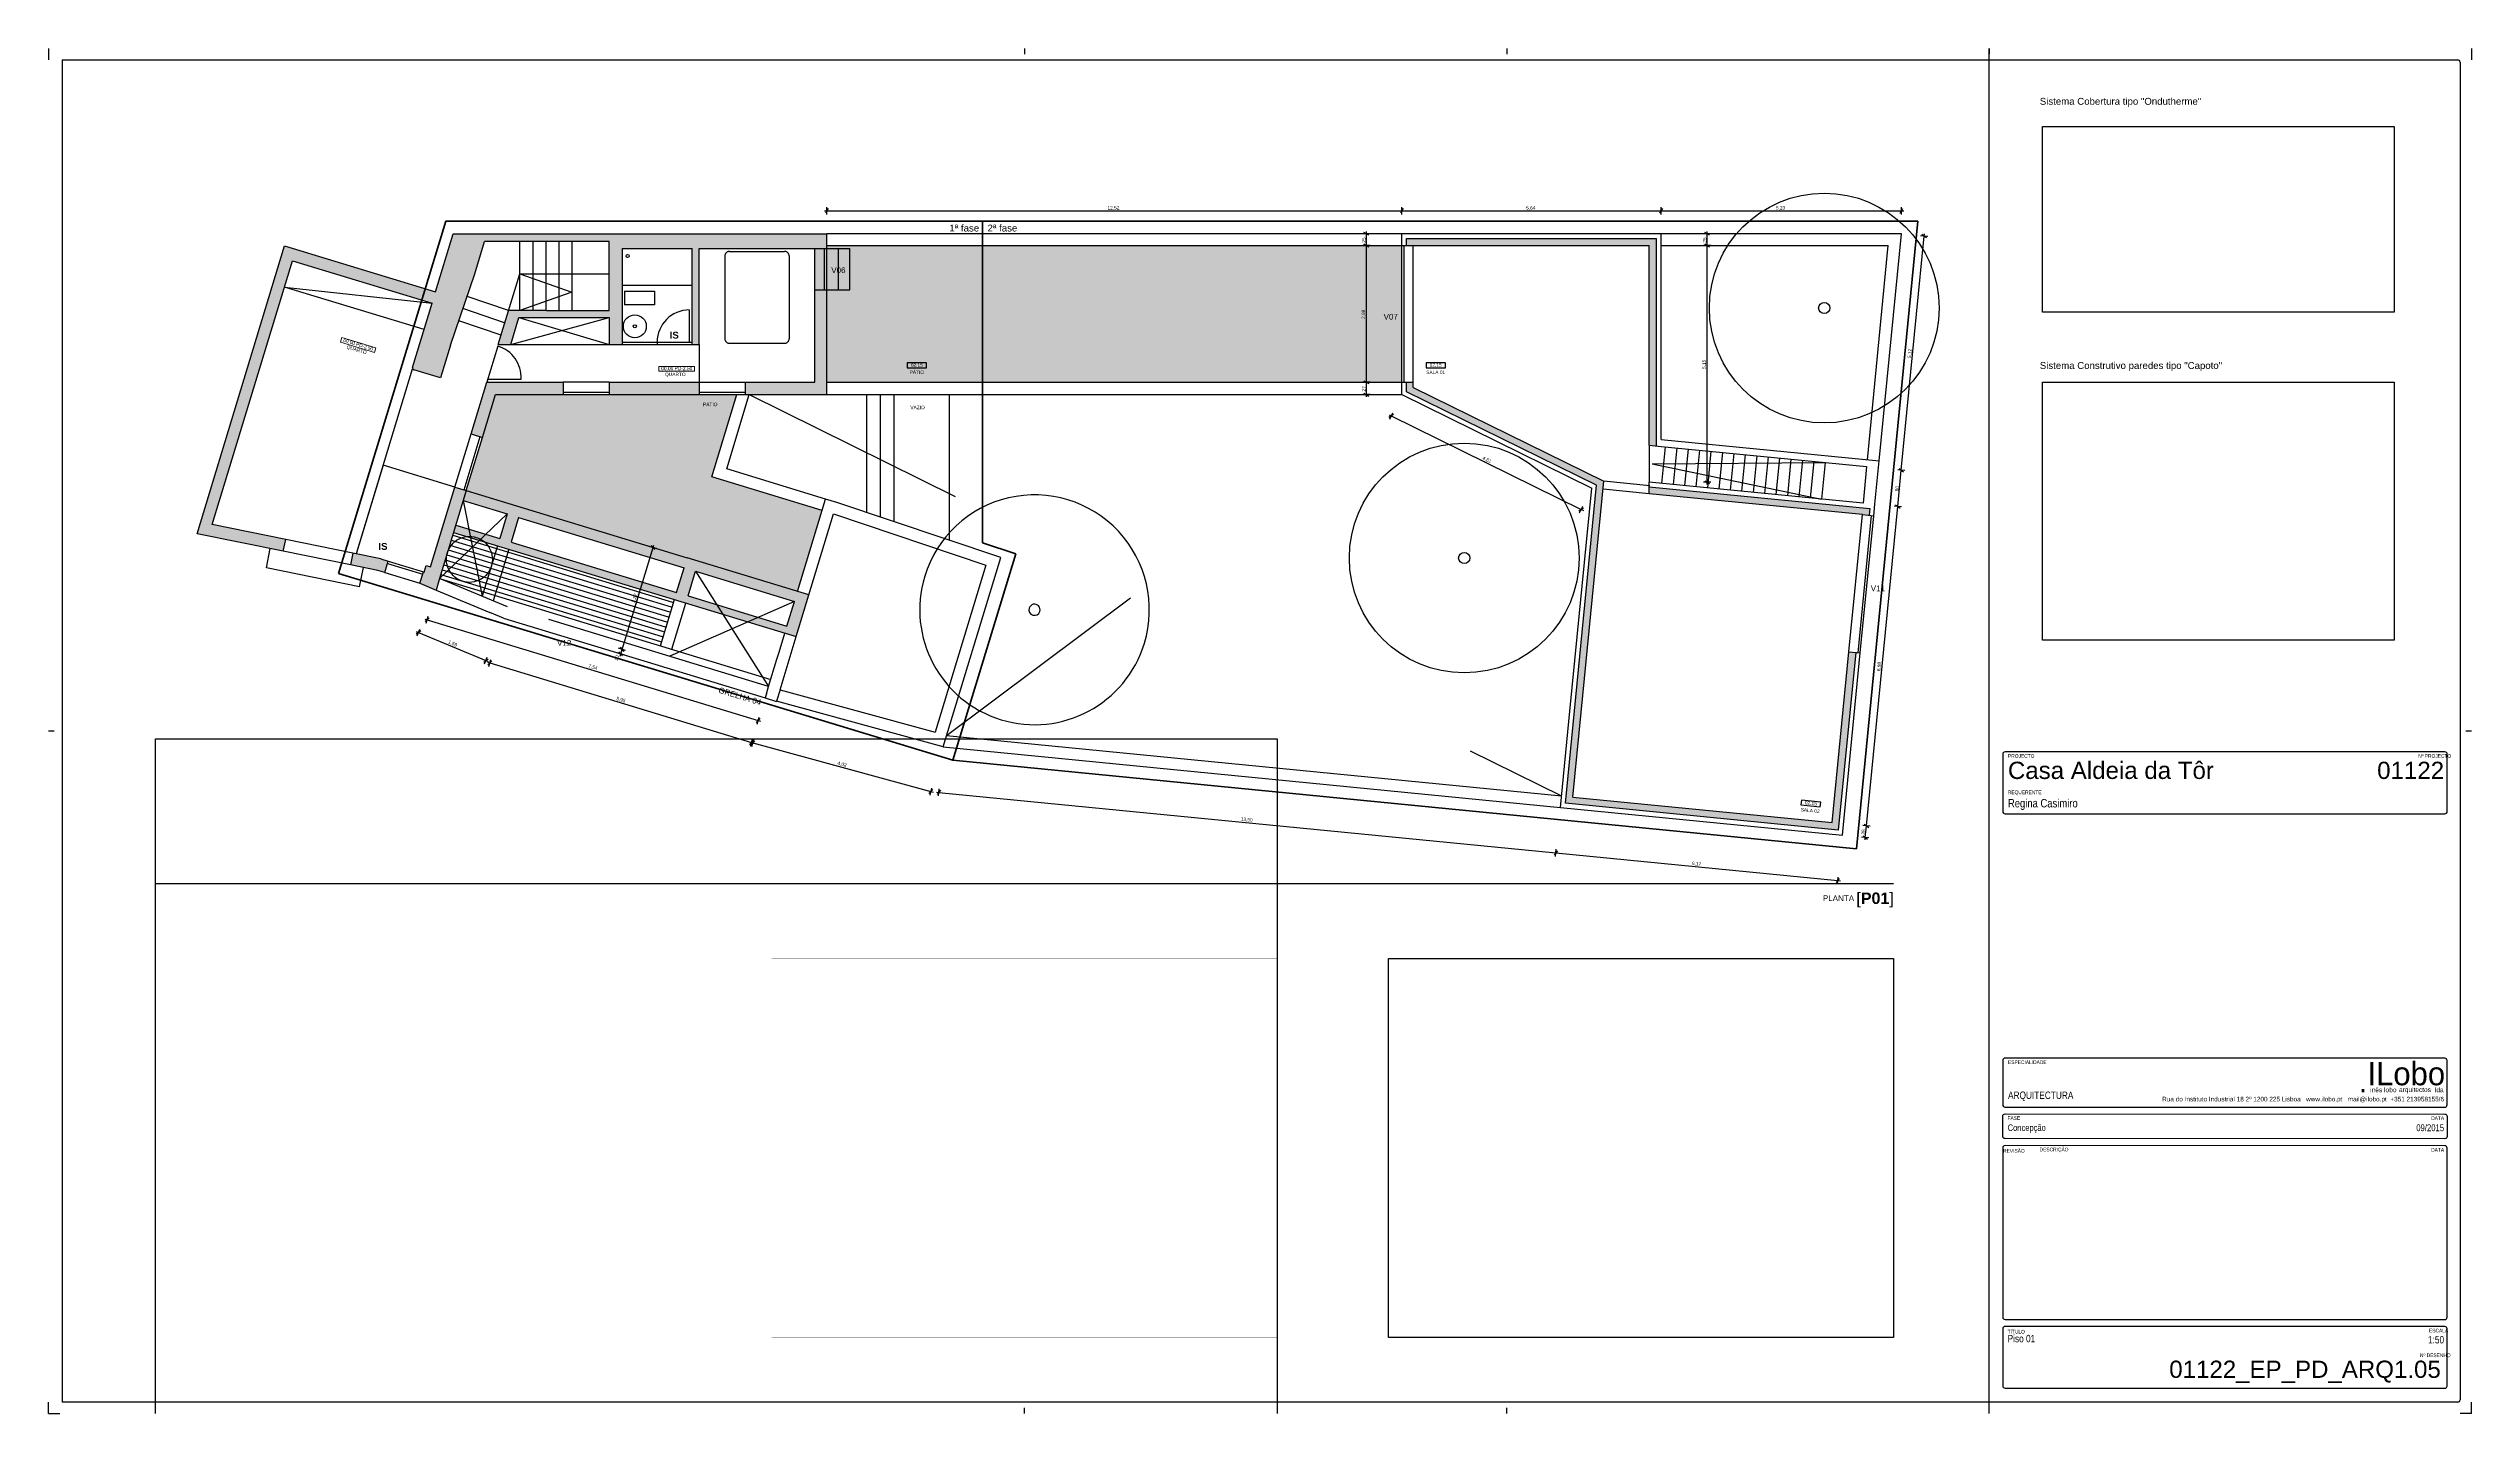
# Model space of a CAD drawing. Header units: metres. Extents: x 0 to 1.05, y 0 to 0.59.
import ezdxf
from ezdxf.xclip import XClip

# ---------------------------------------------------------------- set-up
doc = ezdxf.new("R2010")
doc.units = ezdxf.units.M
doc.header["$MEASUREMENT"] = 0
doc.header["$XCLIPFRAME"] = 0
for name, pattern in [('J-Tracejado Largo', [0.0036, 0.0024, -0.0012]), ('Ponteado', [0.00025, 0, -0.00025]), ('Wipeout_Contour', [1, 0, -1])]:
    doc.linetypes.add(name, pattern=pattern)
for name, color, linetype in [('A-Folha rótulo', 7, 'Continuous'), ('A-Percursos', 7, 'Continuous'), ('A-Processo Vinha', 7, 'Continuous')]:
    doc.layers.add(name, color=color, linetype=linetype)
doc.styles.add('GENERATED_STYLE_2', font='')
doc.styles.add('GENERATED_STYLE_3', font='')
doc.styles.add('GENERATED_STYLE_4', font='')
doc.styles.add('GENERATED_STYLE_6', font='')
doc.styles.get('GENERATED_STYLE_2').set_extended_font_data('Swis721 BT')
doc.styles.get('GENERATED_STYLE_3').set_extended_font_data('Swis721 BT', bold=True)
doc.styles.get('GENERATED_STYLE_4').set_extended_font_data('Arial')
doc.styles.get('GENERATED_STYLE_6').set_extended_font_data('Swis721 BT')
picture_1 = doc.add_image_def('image1.jpg', size_in_pixel=(3264, 2448))
picture_2 = doc.add_image_def('image2.png', size_in_pixel=(434, 318))
picture_3 = doc.add_image_def('image3.png', size_in_pixel=(415, 219))
picture_4 = doc.add_image_def('image4.jpg', size_in_pixel=(3264, 2448))

# ---------------------------------------------------------------- blocks, each defined once
blk = doc.blocks.new('Desenho_1_2', base_point=(-1.335628882777242, -1.184958488912059))
at = {"color": 254, "linetype": 'Wipeout_Contour', "lineweight": 0, "ltscale": 3.864155545903943}
blk.add_wipeout([(0, 0), (1.054999999999999, 0), (1.054999999999999, 0.5939999999999417), (0, 0.5939999999999417)], dxfattribs=at)
at = {"layer": 'A-Percursos', "linetype": 'Continuous', "lineweight": 0, "ltscale": 1000, "true_color": 0xe5e5e5}
for points in [[(0.1012986452525908, 0.5031398954196233), (0.1062734901208187, 0.5016263201761944), (0.1670240099234841, 0.4831432347264322), (0.158524701557337, 0.4552075633467814, 0.4142135623730951), (0.1590572046604248, 0.45420934471081), (0.1707188347046227, 0.4506613437177227), (0.1750651154540093, 0.4649467732501023), (0.1799401325400853, 0.4792135597413008), (0.1908452737738513, 0.513341338871673), (0.1762116544943897, 0.513341337567945), (0.1685375861944896, 0.4881180792820239), (0.1028122204960202, 0.5081147402878508)], [(0.1898108386273292, 0.5099413398279975), (0.2441227462163724, 0.5099413396124024), (0.2441227467757383, 0.4959413395238861), (0.2441227467729297, 0.4954953549464576), (0.2497560814988393, 0.4955005994489041), (0.2497560815973661, 0.506941338813073), (0.2802875758444381, 0.506941338664596), (0.2832875760737339, 0.5069413380864072), (0.3389321184844201, 0.5069413389576578), (0.3389321184844201, 0.5133413387545374), (0.2497560796358531, 0.5133413404715603), (0.1908452736050859, 0.5133413383169716)], [(0.2802875765341035, 0.5069385451572288), (0.2802875765341035, 0.4662151254817448), (0.2802875765341035, 0.4652151254817445), (0.2832875765341036, 0.4652151254817445), (0.2832875765341036, 0.5069413380868357)], [(0.1012986452525908, 0.5031398954196233), (0.06470623886229054, 0.3828673513639598), (0.1022515591559179, 0.3752215905805716), (0.10328919580521, 0.380317014518925), (0.07134482571232503, 0.3868221901818676), (0.1062734905101574, 0.5016263200577398)], [(0.2441227467729297, 0.4954953549464576), (0.2441227466749858, 0.4799413383797517), (0.2441227479871007, 0.4652151249904963), (0.2497560812380213, 0.4652151252444396), (0.2497560814988393, 0.4955005994489041)], [(0.3032875765341032, 0.4433814590618945), (0.3389321184844201, 0.4433814595930399), (0.3389321184844201, 0.4488151240411506), (0.3389321184844201, 0.4889413387033514), (0.3337321178940034, 0.4889413387033514), (0.3337321178940034, 0.4488151240411506), (0.3032875765341032, 0.4488151245211358)], [(0.2048569349494269, 0.4769413389196235), (0.2441227471784024, 0.4769413389196184), (0.2441227471784029, 0.479941338919619), (0.2168560805117394, 0.4799413389196225), (0.2057696721001439, 0.4799413389196221), (0.2003343275906264, 0.4799413389196221), (0.1958539402259143, 0.4652151254817554), (0.201289284735432, 0.4652151254817547)], [(0.1840154402746428, 0.4263041384705986), (0.1889902851588066, 0.4247905632223206), (0.1946464852105489, 0.4433814578099784), (0.2241227479855334, 0.4433814588941805), (0.2241227476784273, 0.4488151249879915), (0.1908643118628224, 0.4488151261611828)], [(0.2441227475689804, 0.4488151254539214), (0.2441227475689804, 0.4433814581802691), (0.2832875765341036, 0.4433814587638709), (0.2832875765341036, 0.4488151248364534)], [(0.1632333842414151, 0.3662427036252225), (0.1617198086559135, 0.3612678576326656), (0.1687709537463762, 0.3583333214888194), (0.1737206603713342, 0.3746021014581711), (0.1819368839442999, 0.4016073249220375), (0.1769620379517423, 0.4031209005075391), (0.1664026832214083, 0.3684142336800702), (0.1644892814866044, 0.3689963779626044), (0.1636160648578429, 0.3661262746867318)], [(0.1314522394181681, 0.3692751428824901), (0.1433949283178739, 0.3668431242446362), (0.1464125913366892, 0.3659250131960963), (0.1479261668185607, 0.3708998588480417), (0.1475434863837959, 0.3710162877312624), (0.1446733831230611, 0.3718895043554189), (0.1324898749384196, 0.3743705636234225)]]:
    blk.add_hatch(color=254, dxfattribs=at).paths.add_polyline_path(points)
at = {"layer": 'A-Percursos', "linetype": 'Continuous', "lineweight": 0, "ltscale": 1000, "true_color": 0x595505}
blk.add_hatch(color=58, dxfattribs=at).paths.add_polyline_path([(0.3337321184844553, 0.5069413389196242), (0.3337321184844546, 0.4889413389196247), (0.3489321184844574, 0.4889413389196247), (0.348932118484458, 0.5069413389196242)])
at = {"layer": 'A-Percursos', "linetype": 'Continuous', "lineweight": 0, "ltscale": 1000, "true_color": 0x2c2a02}
for points in [[(0.3389321184844201, 0.4488151254817461), (0.3681321193480638, 0.4488151254817461), (0.5892515705188106, 0.4488151254817461), (0.5892515705188106, 0.5083413387019118), (0.3681321193480638, 0.5083413387019118), (0.3389321184844201, 0.5083413387019118), (0.3389321184844201, 0.50694133751083), (0.3489321174005795, 0.50694133751083), (0.3489321174005795, 0.4889413387157324), (0.3389321184844201, 0.4889413387157324)], [(0.2441227471784007, 0.443381458571267), (0.2241227471784006, 0.4433814585712672), (0.1946464850935687, 0.4433814585712677), (0.1889902848397416, 0.4247905633193951), (0.1819368837776072, 0.4016073246731187), (0.32611173757532, 0.3577427429196438), (0.3368297613001845, 0.3929709256985745), (0.2888033667371761, 0.4075827505427978), (0.2996949703255993, 0.443381458571267)]]:
    blk.add_hatch(color=38, dxfattribs=at).paths.add_polyline_path(points)
at = {"layer": 'A-Percursos', "linetype": 'Continuous', "lineweight": 0, "ltscale": 1000}
for color, points in [(9, [(0.600500576429364, 0.511341339419473), (0.591251570177066, 0.5113413381772725), (0.5912515701259349, 0.5083413400354246), (0.5942515705188118, 0.5083413400354246), (0.6005005763816149, 0.5083413419777971), (0.6057005756071061, 0.5083413372286956), (0.6969005756360431, 0.5083413382494788), (0.6969151617087532, 0.5083413392666254), (0.696915163014332, 0.4928459907172604), (0.700168340381544, 0.49284599071726), (0.70016833998708, 0.5083413406305339), (0.7001683412319522, 0.5113413375522793)]), (9, [(0.696915162342993, 0.4488151241823986), (0.6969151625176879, 0.4213709840882731), (0.7001683421184395, 0.4210516811656579), (0.7001683402907801, 0.49284599071726), (0.696915163014332, 0.4928459907172604), (0.6969151637275188, 0.4843814597004992)]), (9, [(0.5912515705077896, 0.4488151266244409), (0.5912515705077894, 0.4446266396225582), (0.6740502419386631, 0.4039062678773433), (0.6604689073765175, 0.2655344246198916), (0.7792978983051944, 0.2538712355477946), (0.7868830175563497, 0.3311513192535123), (0.7838973658359709, 0.331444364428406), (0.7803222164692323, 0.2950193951811508), (0.776610312883872, 0.2572011272949419), (0.6637526254336048, 0.268278219003244), (0.6673668482756474, 0.3051012765208554), (0.6674645260740237, 0.3060964957242758), (0.673090988720078, 0.3634210358490051), (0.6769005730487554, 0.4022345288285161), (0.6772388790196953, 0.4056812728839663), (0.6005812910226511, 0.4433814574765937), (0.5942515676648938, 0.446494416045321), (0.5942515676648938, 0.4482552462482892), (0.5942515676648938, 0.4488151266244409)]), (9, [(0.6969151626200256, 0.4032844897466816), (0.6969151626200261, 0.4002700734739617), (0.7927439170252559, 0.3908643827014213), (0.7930369619516395, 0.3938500358511154)]), (252, [(0.3090128095535307, 0.3464615307401175), (0.2909788327365037, 0.3519482909454763), (0.2936260812051259, 0.3477820024894054), (0.3044937617341612, 0.3444755572357463)]), (252, [(0.32611173757532, 0.3577427429196438), (0.3205856959251747, 0.3395796551814001), (0.3255605415771197, 0.3380660796995283), (0.3310865832272649, 0.356229167437772)]), (252, [(0.3215215956005484, 0.3426557861616208), (0.3090128095535307, 0.3464615307401175), (0.3044937617341612, 0.3444755572357463), (0.3205856959251752, 0.3395796551814001)])]:
    blk.add_hatch(color=color, dxfattribs=at).paths.add_polyline_path(points)
h = blk.add_hatch(color=252, dxfattribs=at)
h.paths.add_polyline_path([(0.1806139717163786, 0.3972591547968662), (0.1997479934546289, 0.3914377106358213), (0.1964807635410859, 0.3806989237540503), (0.1773467418028352, 0.3865203679150957), (0.176401737944756, 0.3834470068434688), (0.2936260812051257, 0.3477820024894058), (0.2909788327365033, 0.3519482909454763), (0.2784700466894854, 0.3557540355239726), (0.2817372766030284, 0.3664928224057433), (0.3247888255140912, 0.3533945730433916), (0.3261117375753202, 0.3577427429196438), (0.2780853430123118, 0.3723545677638671), (0.181936883777607, 0.4016073246731187)])
h.paths.add_polyline_path([(0.2734952010375407, 0.3572676110058446), (0.2014353774902138, 0.3791915036811064), (0.2047026074037568, 0.389930290562877), (0.2767624309510834, 0.3680063978876145)], flags=0)
at = {"layer": 'A-Folha rótulo', "linetype": 'Continuous', "ltscale": 1000}
for p, q in [((0, 0.594000003799799), (0, 0.5890000067055283)), ((0, 0.594000003799799), (0, 0.5890000067055283)), ((0, 0.594000003799799), (0, 0.5890000067055283)), ((0, 0.594000003799799), (0, 0.5890000067055283)), ((0.004999997094270791, 0.594000003799799), (0, 0.594000003799799)), ((0, 0.594000003799799), (0.004999997094270791, 0.594000003799799)), ((0.425000004544858, 0.594000003799799), (0.425000004544858, 0.5914999973922936)), ((0.6349999925494116, 0.594000003799799), (0.6349999925494116, 0.5914999973922936)), ((0.8449999962747051, 0.594000003799799), (0.8449999962747051, 0.5914999973922936)), ((0.8449999962747051, 0.002500006407505421), (0.8449999962747051, 0.594000003799799)), ((1.050000002905728, 0.594000003799799), (1.054999999999999, 0.594000003799799)), ((1.054999999999999, 0.594000003799799), (1.050000002905728, 0.594000003799799)), ((1.054999999999999, 0.594000003799799), (1.050000002905728, 0.594000003799799)), ((1.054999999999999, 0.594000003799799), (1.052499993592493, 0.594000003799799)), ((1.054999999999999, 0.594000003799799), (1.054999999999999, 0.5890000067055283)), ((0.005999993368976938, 0.5890000067055283), (0.005999993368976938, 0.004999997094270791)), ((0.005999993368976938, 0.5890000067055283), (1.049000006631022, 0.5890000067055283)), ((1.050000002905728, 0.5879999947100821), (1.050000002905728, 0.005999993368976938)), ((0.3378947953174543, 0.5233413454718302), (0.3389321126290438, 0.5233413454718302)), ((0.3395444983370284, 0.524401992361657), (0.3383197426417992, 0.5222806828612635)), ((0.3389321126290438, 0.5217503436956101), (0.3389321126290438, 0.5249323315273103)), ((0.3389321126290438, 0.5233413454718302), (0.5892515699878399, 0.5233413454718302)), ((0.5898639399750846, 0.524401992361657), (0.5886392000005954, 0.5222806828612635)), ((0.5892515699878399, 0.5217503436956101), (0.5892515699878399, 0.5249323315273103)), ((0.5892515699878399, 0.5233413454718302), (0.7021005757814169, 0.5233413454718302)), ((0.7027129457686615, 0.524401992361657), (0.7014882057941723, 0.5222806828612635)), ((0.7021005757814169, 0.5217503436956101), (0.7021005757814169, 0.5249323315273103)), ((0.7021005757814169, 0.5233413454718302), (0.8067747653064865, 0.5233413454718302)), ((0.8061623953192419, 0.5222806828612635), (0.8073871352937311, 0.524401992361657)), ((0.8067747653064865, 0.5217503436956101), (0.8067747653064865, 0.5249323315273103)), ((0.8067747653064865, 0.5233413454718302), (0.8078120983388161, 0.5233413454718302)), ((0.5754166741917596, 0.5133413355625486), (0.5722347020807994, 0.5133413355625486)), ((0.5754166741917596, 0.5083413384682778), (0.5722347020807994, 0.5083413384682778)), ((0.5748863507468462, 0.512728965575304), (0.5727650255257127, 0.5139537055497932)), ((0.5727650255257127, 0.5089537084555225), (0.5748863507468462, 0.5077289684810332)), ((0.5738256881362795, 0.5133413355625486), (0.5738256881362795, 0.5143786685948781)), ((0.5738256881362795, 0.5083413384682778), (0.5738256881362795, 0.5133413355625486)), ((0.5738256881362795, 0.4488151178384946), (0.5738256881362795, 0.5083413384682778)), ((0.7237974293982301, 0.5133413355625486), (0.72061544156653, 0.5133413355625486)), ((0.7237974293982301, 0.5083413384682778), (0.72061544156653, 0.5083413384682778)), ((0.7232670902325767, 0.512728965575304), (0.7211457807321834, 0.5139537055497932)), ((0.7211457807321834, 0.5089537084555225), (0.7232670902325767, 0.5077289684810332)), ((0.72220642762201, 0.5133413355625486), (0.72220642762201, 0.5143786685948781)), ((0.72220642762201, 0.5083413384682778), (0.72220642762201, 0.5133413355625486)), ((0.72220642762201, 0.4052941040519272), (0.72220642762201, 0.5083413384682778)), ((0.8067302284499193, 0.4105142072276656), (0.81672693700379, 0.5123645273794192)), ((0.8183103299418248, 0.5122091121432654), (0.8151435597864951, 0.5125199268948328)), ((0.8177227201201622, 0.5116514660521416), (0.8157311696081577, 0.5130775729859566)), ((0.81672693700379, 0.5123645273794192), (0.816828272894165, 0.5133968926578922)), ((0.3822860463903389, 0.4571853429058479), (0.3738809055593301, 0.4571853429058479)), ((0.3738809055593301, 0.4571853429058479), (0.3738809055593301, 0.4550676806171466)), ((0.3738809055593301, 0.4550676806171466), (0.3822860463903389, 0.4550676806171466)), ((0.3822860463903389, 0.4550676806171466), (0.3822860463903389, 0.4571853429058479)), ((0.6081978600421994, 0.4571853429058479), (0.5997927192111907, 0.4571853429058479)), ((0.5997927192111907, 0.4571853429058479), (0.5997927192111907, 0.4550676806171466)), ((0.5997927192111907, 0.4550676806171466), (0.6081978600421994, 0.4550676806171466)), ((0.6081978600421994, 0.4550676806171466), (0.6081978600421994, 0.4571853429058479)), ((0.5754166741917596, 0.4488151178384946), (0.5722347020807994, 0.4488151178384946)), ((0.5754166741917596, 0.4433814641298901), (0.5722347020807994, 0.4433814641298901)), ((0.5727650255257127, 0.4494275035464793), (0.5748863507468462, 0.44820274785125)), ((0.5727650255257127, 0.4439938341171347), (0.5748863507468462, 0.4427690941426455)), ((0.5738256881362795, 0.4433814641298901), (0.5738256881362795, 0.4488151178384946)), ((0.5738256881362795, 0.4423441310975605), (0.5738256881362795, 0.4433814641298901)), ((0.585692756017094, 0.4347575534803181), (0.5836575490099652, 0.4333944867141116)), ((0.5837443117743122, 0.4345338001871583), (0.5846751525135296, 0.4340760122368448)), ((0.5839730171005884, 0.4326483332290246), (0.5853772879264709, 0.4355036912446649)), ((0.5846751525135296, 0.4340760122368448), (0.6673480720114195, 0.3934174936819012)), ((0.7237974293982301, 0.4052941040519272), (0.72061544156653, 0.4052941040519272)), ((0.7211457807321834, 0.4059064740391718), (0.7232670902325767, 0.4046817340646826)), ((0.72220642762201, 0.4042567710195976), (0.72220642762201, 0.4052941040519272)), ((0.8083136056672141, 0.4103587919915119), (0.8051468512326243, 0.4106696224638195)), ((0.8051749441950972, 0.3946682986433965), (0.8067302284499193, 0.4105142072276656)), ((0.805734461054287, 0.4112272528342031), (0.8077259958455514, 0.4098011616211282)), ((0.6663304685078552, 0.3927359524384279), (0.6683656755149839, 0.3940990192046344)), ((0.666645936598478, 0.3919898146740811), (0.6680502074243608, 0.3948451726897214)), ((0.6673480720114195, 0.3934174936819012), (0.668278912750637, 0.3929597057315877)), ((0.7915385856251332, 0.2557358968570438), (0.8051749441950972, 0.3946682986433965)), ((0.806758321412392, 0.3945128834072427), (0.8035915512570623, 0.3948236981588104)), ((0.804179161078725, 0.395381344249934), (0.8061707115907294, 0.393955237316119)), ((0.249733215241518, 0.332514466359106), (0.2632295334590989, 0.376874385997067)), ((0.2647516312316713, 0.376411300157356), (0.2617074199657866, 0.3773374718367781)), ((0.2640660183165245, 0.3759797972844094), (0.2623930328809334, 0.3777689747097247)), ((0.2632295334590989, 0.376874385997067), (0.2635314659925372, 0.3778667891543281)), ((0.1620651249165533, 0.3406266983614664), (0.1601193217581001, 0.3391388089192472)), ((0.1601345237137304, 0.3402813294232646), (0.1610922154769566, 0.3398827615007268)), ((0.1604809145000356, 0.3384138941539705), (0.1617035321746177, 0.3413516131267431)), ((0.1610922154769566, 0.3398827615007268), (0.1904602714547121, 0.3276604048947377)), ((0.1638501049042747, 0.3457232050789162), (0.1648425237822758, 0.345421272545478)), ((0.1657370967741934, 0.3462577574029035), (0.1639479350696181, 0.3445847719673124)), ((0.1643794222218247, 0.3438991590521657), (0.1653056096219868, 0.3469433703180503)), ((0.1648425237822758, 0.345421272545478), (0.3090176351685617, 0.3015566033813744)), ((0.1894873620151155, 0.3269164523132581), (0.1914331651735687, 0.3284043574762174)), ((0.189848954757051, 0.3261915375479814), (0.1910715724316332, 0.329129256520754)), ((0.1904602714547121, 0.3276604048947377), (0.1914179632179384, 0.3272618369722)), ((0.193109813541592, 0.3274771325072118), (0.1913206518370167, 0.3258041627923607)), ((0.1917521389892233, 0.3251185498772139), (0.1926783263893854, 0.3281627454223585)), ((0.2506702971145361, 0.3301285453621578), (0.2476261015693915, 0.3310547327623199)), ((0.2512553130140903, 0.332051364798655), (0.2482111017482056, 0.3329775521988171)), ((0.2483117144845383, 0.3314862199145265), (0.2499846841993894, 0.3296970582099512)), ((0.2488462668085256, 0.3295992280446078), (0.2491481993419638, 0.3305916312018689)), ((0.2488967146633524, 0.3334090393510237), (0.2505697000989435, 0.3316198776464484)), ((0.2491481993419638, 0.3305916312018689), (0.249733215241518, 0.332514466359106)), ((0.1912228216716732, 0.3269425801832245), (0.1922152405496743, 0.3266406476497863)), ((0.1922152405496743, 0.3266406476497863), (0.3061069244271985, 0.2919895898153443)), ((0.002500006407505421, 0.2969999940395295), (0, 0.2969999940395295)), ((0.3081230464559041, 0.3007201185239488), (0.3099122238812194, 0.3023930882388)), ((0.3085545493288507, 0.3000345056088021), (0.3094807367290128, 0.3030787011539467)), ((0.3090176351685617, 0.3015566033813744), (0.3100100540465628, 0.3012546708479361)), ((1.054999999999999, 0.2969999940395295), (1.052499993592493, 0.2969999940395295)), ((0.3052123357145408, 0.2911531049579188), (0.3070014974191161, 0.2928260903935099)), ((0.3056438228667474, 0.290467492042772), (0.3065700102669095, 0.2935116875879166)), ((0.305665486046539, 0.2921102307745032), (0.3066661111508472, 0.291836768501299)), ((0.3075364427616047, 0.292698469425768), (0.3057957795400898, 0.2909750675768302)), ((0.3061069244271985, 0.2919895898153443), (0.3070993275844595, 0.2916876572819061)), ((0.3062466818062605, 0.290302062695205), (0.307085540495434, 0.293371474307393)), ((0.3066661111508472, 0.291836768501299), (0.3842503843013133, 0.2706330902206563)), ((0.3833800526905558, 0.2697713892961874), (0.3851207159120707, 0.2714947911451252)), ((0.3838309549567266, 0.2690983844145623), (0.3846698136459, 0.2721677960267503)), ((0.3842503843013133, 0.2706330902206563), (0.3852510094056215, 0.2703596279474522)), ((0.3865973964666329, 0.2704027342166747), (0.387629761745106, 0.2703013983262997)), ((0.3883428073516434, 0.2712971814426719), (0.3869167004178286, 0.2693056309306675)), ((0.3874743465089522, 0.2687180211090048), (0.3877851612605198, 0.2718847912643346)), ((0.387629761745106, 0.2703013983262997), (0.6563385390589602, 0.2439273572914429)), ((0.7632557480539057, 0.266909947354147), (0.7630488788355617, 0.2648024249427792)), ((0.7630488788355617, 0.2648024249427792), (0.7714138374549976, 0.2639813935728247)), ((0.7716206909526016, 0.2660889159841925), (0.7632557480539057, 0.266909947354147)), ((0.7714138374549976, 0.2639813935728247), (0.7716206909526016, 0.2660889159841925)), ((0.7931219628424282, 0.25558048162089), (0.7899551926870982, 0.2558913120931977)), ((0.7905428025087611, 0.2564489424635812), (0.7925343530207654, 0.2550228512505063)), ((0.7910451430363817, 0.2507086242787828), (0.7915385856251332, 0.2557358968570438)), ((0.6570515846654977, 0.2449231404078151), (0.6556254934524228, 0.2429315898958107)), ((0.6561831238228064, 0.242343980074148), (0.6564939542951141, 0.2455107502294778)), ((0.6563385390589602, 0.2439273572914429), (0.7791484101190893, 0.2318734484151107)), ((0.7926285359744168, 0.250553209042629), (0.7894617658190869, 0.2508640237941966)), ((0.7900493756407497, 0.2514216698853203), (0.792040926152754, 0.2499955629515054)), ((0.7909438228667469, 0.2496762590003097), (0.7910451430363817, 0.2507086242787828)), ((0.7784353487918118, 0.2308776810194786), (0.7798614557256268, 0.2328692158107429)), ((0.7789929948829355, 0.2302900711978158), (0.7793038096345031, 0.2334568256324056)), ((0.7791484101190893, 0.2318734484151107), (0.7801807753975625, 0.2317721282454757)), ((0, 0), (0, 0.004999997094270791)), ((0, 0), (0, 0.004999997094270791)), ((0, 0), (0, 0.004999997094270791)), ((0, 0), (0, 0.004999997094270791)), ((0, 0), (0, 0.004999997094270791)), ((0, 0), (0.004999997094270791, 0)), ((1.048999047665879, 0.004999997094270791), (0.005998562781632208, 0.004999997094270791)), ((0.425000004544858, 0), (0.425000004544858, 0.002500006407505421)), ((0.6349999925494116, 0), (0.6349999925494116, 0.002500006407505421)), ((0.8449999962747051, 0), (0.8449999962747051, 0.002500006407505421)), ((1.054999999999999, 0), (1.050000002905728, 0)), ((1.054999999999999, 0), (1.050000002905728, 0)), ((1.054999999999999, 0), (1.050000002905728, 0)), ((1.054999999999999, 0), (1.054999999999999, 0.004999997094270791)), ((1.054999999999999, 0), (1.054999999999999, 0.004999997094270791)), ((1.054999999999999, 0), (1.054999999999999, 0.004999997094270791)), ((1.054999999999999, 0), (1.054999999999999, 0.004999997094270791))]:
    blk.add_line(p, q, dxfattribs=at)
at = {"layer": 'A-Folha rótulo', "color": 252, "linetype": 'Continuous', "lineweight": 0, "ltscale": 1000}
for p, q in [((0.1277274128728273, 0.4682738411355882), (0.1271110183761294, 0.4662478779236101)), ((0.1271110183761294, 0.4662478779236101), (0.1419649639838589, 0.4617286367808688)), ((0.1425813584805568, 0.4637545842721069), (0.1277274128728273, 0.4682738411355882)), ((0.1419649639838589, 0.4617286367808688), (0.1425813584805568, 0.4637545842721069)), ((0.2813489440282046, 0.4556561550795121), (0.2657464239414202, 0.4556561550795121)), ((0.2657464239414202, 0.4556561550795121), (0.2657464239414202, 0.4535385085115509)), ((0.2813489440282046, 0.4535385085115509), (0.2813489440282046, 0.4556561550795121)), ((0.2657464239414202, 0.4535385085115509), (0.2813489440282046, 0.4535385085115509))]:
    blk.add_line(p, q, dxfattribs=at)
at = {"layer": 'A-Folha rótulo', "linetype": 'Continuous', "ltscale": 1000, "flags": 128}
for points in [[(0.8518880522632339, 0.2879025042582373, 0.4142135623730951), (0.8508880522631759, 0.2869025042583246)], [(1.044430264081552, 0.2869025042583246, 0.4142135623730951), (1.043430264081493, 0.2879025042582373)], [(0.8508880522631759, 0.2620052019364094, 0.4142135623730951), (0.8518880522632339, 0.2610052019363513)], [(1.043430264081493, 0.2610052019363513, 0.4142135623730951), (1.044430264081552, 0.2620052019364094)], [(0.8518880522632339, 0.1546412936644639, 0.4142135623730951), (0.8508880522631759, 0.1536412936645513)], [(1.044387204820327, 0.1535674169185506, 0.4142135623730951), (1.043387204820269, 0.1545674169184632)], [(0.8508880522631759, 0.1343666069379843, 0.4142135623730951), (0.8518880522632339, 0.1333666069379262)], [(0.8508880522631759, 0.1293666069379844, -0.4142135623730951), (0.8518880522632339, 0.1303666069380427)], [(1.043387204820269, 0.1332927301919256, 0.4142135623730951), (1.044387204820327, 0.1342927301919836)], [(1.043387204820269, 0.130292730192042, -0.4142135623730951), (1.044387204820327, 0.1292927301919837)], [(0.8518880522632339, 0.1196076860092592, -0.4142135623730951), (0.8508880522631759, 0.1206076860091718)], [(0.8518880522632339, 0.11660768600923, 0.4142135623730951), (0.8508880522631759, 0.1156076860091719)], [(1.044387204820327, 0.1205338092631711, -0.4142135623730951), (1.043387204820269, 0.1195338092632585)], [(1.044387204820327, 0.1155338092631712, 0.4142135623730951), (1.043387204820269, 0.1165338092632293)], [(0.8508880522631759, 0.04193424069497387, 0.4142135623730951), (0.8518880522632339, 0.04093424069491558)], [(0.8518880522632339, 0.03793424069488638, 0.4142135623730951), (0.8508880522631759, 0.03693424069497375)], [(1.043387204820269, 0.0408603639489149, 0.4142135623730951), (1.044387204820327, 0.04186036394897319)], [(1.044387204820327, 0.03686036394897307, 0.4142135623730951), (1.043387204820269, 0.0378603639488857)], [(0.8508880522631759, 0.01203693837305875, 0.4142135623730951), (0.8518880522632339, 0.01103693837300046)], [(1.043387204820269, 0.01096306162699978, 0.4142135623730951), (1.044387204820327, 0.01196306162705807)]]:
    blk.add_lwpolyline(points, format="xyb", dxfattribs=at)
for points in [[(0.8508880522631759, 0.2869025042583246), (0.8508880522631759, 0.2620052019364094)], [(1.043430264081493, 0.2879025042582373), (0.8518880522632339, 0.2879025042582373)], [(1.044430264081552, 0.2620052019364094), (1.044430264081552, 0.2869025042583246)], [(0.8518880522632339, 0.2610052019363513), (1.043430264081493, 0.2610052019363513)], [(0.8508880522631759, 0.1536412936645513), (0.8508880522631759, 0.1343666069379843)], [(1.043387204820269, 0.1545674169184632), (0.8518880522632339, 0.1546412936644639)], [(1.044387204820327, 0.1342927301919836), (1.044387204820327, 0.1535674169185506)], [(0.8508880522631759, 0.1206076860091718), (0.8508880522631759, 0.1293666069379844)], [(0.8518880522632339, 0.1333666069379262), (1.043387204820269, 0.1332927301919256)], [(0.8518880522632339, 0.1303666069380427), (1.043387204820269, 0.130292730192042)], [(1.044387204820327, 0.1292927301919837), (1.044387204820327, 0.1205338092631711)], [(1.043387204820269, 0.1195338092632585), (0.8518880522632339, 0.1196076860092592)], [(1.043387204820269, 0.1165338092632293), (0.8518880522632339, 0.11660768600923)], [(0.8508880522631759, 0.1156076860091719), (0.8508880522631759, 0.04193424069497387)], [(1.044387204820327, 0.04186036394897319), (1.044387204820327, 0.1155338092631712)], [(0.8508880522631759, 0.03693424069497375), (0.8508880522631759, 0.01203693837305875)], [(0.8518880522632339, 0.04093424069491558), (1.043387204820269, 0.0408603639489149)], [(1.043387204820269, 0.0378603639488857), (0.8518880522632339, 0.03793424069488638)], [(1.044387204820327, 0.01196306162705807), (1.044387204820327, 0.03686036394897307)], [(0.8518880522632339, 0.01103693837300046), (1.043387204820269, 0.01096306162699978)]]:
    blk.add_lwpolyline(points, dxfattribs=at)
at = {"layer": 'A-Folha rótulo', "linetype": 'Continuous', "ltscale": 1000}
for centre, radius, start, end in [((1.048999999999999, 0.5879999999999419), 0.0009999999999999432, 0, 90), ((1.048999999999999, 0.006000000458742605), 0.001, 269.9451190019443, 0)]:
    blk.add_arc(centre, radius, start, end, dxfattribs=at)
at = {"layer": 'A-Percursos', "color": 169, "linetype": 'J-Tracejado Largo', "lineweight": 50, "ltscale": 1000, "true_color": 0x1f3355}
for p, q in [((0.172966845033736, 0.5189207519729151), (0.1262961495362753, 0.3655615056445649)), ((0.3389321126290438, 0.5189207519729151), (0.172966845033736, 0.5189207519729151)), ((0.3389321126290438, 0.5189207519729151), (0.813985082731325, 0.5189207519729151)), ((0.4066364666034852, 0.3789466625092383), (0.4066364666034852, 0.5189207519729151)), ((0.813985082731325, 0.5189207519729151), (0.7871637394797693, 0.2456547522083539)), ((0.3938326941474139, 0.2842605980139711), (0.4211572897295134, 0.3740715195324603)), ((0.4211572897295134, 0.3740715195324603), (0.4066364666034852, 0.3789466625092383)), ((0.1262961495362753, 0.3655615056445649), (0.3938326941474139, 0.2842605980139711)), ((0.7871637394797693, 0.2456547522083539), (0.3938326941474139, 0.2842605980139711))]:
    blk.add_line(p, q, dxfattribs=at)
at = {"layer": 'A-Percursos', "linetype": 'Continuous', "ltscale": 1000}
for p, q in [((0.06470623591838917, 0.3828673521952408), (0.1028122250733137, 0.5081147397211686)), ((0.1028122250733137, 0.5081147397211686), (0.1685375894070522, 0.4881180841409765)), ((0.1685375894070522, 0.4881180841409765), (0.1762116529426839, 0.5133413355625486)), ((0.1762116529426839, 0.5133413355625486), (0.2497560731975535, 0.5133413355625486)), ((0.1856560761777887, 0.4959413374997014), (0.189810831962425, 0.5099413325078076)), ((0.2441227503695489, 0.5099413325078076), (0.189810831962425, 0.5099413325078076)), ((0.2052734531834869, 0.4799413342214428), (0.2052734531834869, 0.5099413325078076)), ((0.2109067760114915, 0.5099413325078076), (0.2109067760114915, 0.4799413342214428)), ((0.2165401145602363, 0.5099413325078076), (0.2165401145602363, 0.4799413342214428)), ((0.222173453108981, 0.5099413325078076), (0.222173453108981, 0.4799413342214428)), ((0.2278067759369857, 0.5099413325078076), (0.2278067759369857, 0.4799413342214428)), ((0.2441227503695489, 0.4959413374997014), (0.2441227503695489, 0.5099413325078076)), ((0.2497560731975535, 0.5133413355625486), (0.3389321126290438, 0.5133413355625486)), ((0.2497560731975535, 0.5069413436836893), (0.2802875739843356, 0.5069413436836893)), ((0.2497560731975535, 0.5069413436836893), (0.2497560731975535, 0.4652151196266356)), ((0.2802875739843356, 0.4662151316220818), (0.2802875739843356, 0.5069413436836893)), ((0.2832875785291941, 0.5069413436836893), (0.3389321126290438, 0.5069413436836893)), ((0.2832875785291941, 0.4652151196266356), (0.2832875785291941, 0.5069413436836893)), ((0.3337321162798318, 0.4889413321352783), (0.3337321162798318, 0.5069413436836893)), ((0.3379321163543377, 0.4889413321352783), (0.3379321163543377, 0.5069413436836893)), ((0.5892515699878399, 0.5133413355625486), (0.3389321126290438, 0.5133413355625486)), ((0.3389321126290438, 0.5069413436836893), (0.3389321126290438, 0.5133413355625486)), ((0.3389321126290438, 0.5083413384682778), (0.5892515699878399, 0.5083413384682778)), ((0.3389321126290438, 0.4889413321352783), (0.3389321126290438, 0.5069413436836893)), ((0.3389321126290438, 0.5069413436836893), (0.3489321225383255, 0.5069413436836893)), ((0.3439321254440547, 0.4889413321352783), (0.3439321254440547, 0.5069413436836893)), ((0.3489321225383255, 0.4889413321352783), (0.3489321225383255, 0.5069413436836893)), ((0.7021005757814169, 0.5133413355625486), (0.5892515699878399, 0.5133413355625486)), ((0.5892515699878399, 0.5083413384682778), (0.5892515699878399, 0.5133413355625486)), ((0.5892515699878399, 0.5083413384682778), (0.5942515670821107, 0.5083413384682778)), ((0.5892515699878399, 0.4488151178384946), (0.5892515699878399, 0.5083413384682778)), ((0.5902515662625462, 0.4488151178384946), (0.5902515662625462, 0.5083413384682778)), ((0.5912515625372523, 0.5083413384682778), (0.5912515625372523, 0.5113413430131363)), ((0.5912515625372523, 0.5113413430131363), (0.7001683396216286, 0.5113413430131363)), ((0.5942515670821107, 0.5083413384682778), (0.6969005794322048, 0.5083413384682778)), ((0.5942515670821107, 0.4488151178384946), (0.5942515670821107, 0.5083413384682778)), ((0.6969005794322048, 0.4213724123363846), (0.6969005794322048, 0.5083413384682778)), ((0.7001683396216286, 0.4210516777978442), (0.7001683396216286, 0.5113413430131363)), ((0.8067747653064865, 0.5133413355625486), (0.7021005757814169, 0.5133413355625486)), ((0.7021005757814169, 0.4238764432533434), (0.7021005757814169, 0.5133413355625486)), ((0.7021005757814169, 0.5083413384682778), (0.8010636876981847, 0.5083413384682778)), ((0.7920698523144496, 0.4150458677550481), (0.8010636876981847, 0.5083413384682778)), ((0.7970787159061098, 0.4145542487721427), (0.8067747653064865, 0.5133413355625486)), ((0.0713448214690174, 0.386822187328636), (0.1062734918520372, 0.5016263186795169)), ((0.1062734918520372, 0.5016263186795169), (0.1670240122755881, 0.4831432402307889)), ((0.1750651079292133, 0.4649467665939485), (0.1856560761777887, 0.4959413374997014)), ((0.1958539473213645, 0.4652151196266356), (0.2052022539517915, 0.4959413374997014)), ((0.2052022539517915, 0.4959413374997014), (0.2441227503695489, 0.4959413374997014)), ((0.2441227503695489, 0.4799413342214428), (0.2441227503695489, 0.4959413374997014)), ((0.1635311468093601, 0.4716628239515528), (0.1027806263858092, 0.4901459024002808)), ((0.2003343267946973, 0.4799413342214428), (0.1822951077205968, 0.4861054049543422)), ((0.2497560731975535, 0.4909413404054306), (0.2802875739843356, 0.4909413404054306)), ((0.2508011093925086, 0.4884341810612016), (0.2638011081259087, 0.4884341810612016)), ((0.2508011093925086, 0.4884341810612016), (0.2508011093925086, 0.4824341719714846)), ((0.2638011081259087, 0.4884341810612016), (0.2638011081259087, 0.4824341719714846)), ((0.3337321162798318, 0.4889413321352783), (0.3389321126290438, 0.4889413321352783)), ((0.3337321162798318, 0.4488151178384946), (0.3337321162798318, 0.4889413321352783)), ((0.3389321126290438, 0.4889413321352783), (0.3489321225383255, 0.4889413321352783)), ((0.3389321126290438, 0.4433814641298901), (0.3389321126290438, 0.4889413321352783)), ((0.1585247042116681, 0.455207563762129), (0.1670240122755881, 0.4831432402307889)), ((0.197072446162053, 0.4692201196415368), (0.1786736151592636, 0.4755070793994225)), ((0.1985235805140307, 0.474642171443983), (0.1804843614399302, 0.4808062421768824)), ((0.2168560857145409, 0.4799413342214428), (0.2003343267946973, 0.4799413342214428)), ((0.2012892831491546, 0.4652151196266356), (0.2048569321758098, 0.4769413453973244)), ((0.2048569321758098, 0.4769413453973244), (0.2441227503695489, 0.4769413453973244)), ((0.2168560857145409, 0.4799413342214428), (0.2441227503695489, 0.4799413342214428)), ((0.2441227503695489, 0.4769413453973244), (0.2441227503695489, 0.4652151196266356)), ((0.2638011081259087, 0.4824341719714846), (0.2508011093925086, 0.4824341719714846)), ((0.1750651079292133, 0.4649467665939485), (0.1707188420892638, 0.4506613458294585)), ((0.1956378971908302, 0.464505029519228), (0.1908643101947879, 0.4488151178384946)), ((0.1958539473213645, 0.4652151196266356), (0.2012892831491546, 0.4652151196266356)), ((0.2012892831491546, 0.4652151196266356), (0.2441227503695489, 0.4652151196266356)), ((0.2441227503695489, 0.4652151196266356), (0.2497560731975535, 0.4652151196266356)), ((0.2497560731975535, 0.4662151316220818), (0.2802875739843356, 0.4662151316220818)), ((0.2497560731975535, 0.4652151196266356), (0.2802875739843356, 0.4652151196266356)), ((0.2650218235909446, 0.4662151316220818), (0.2650218235909446, 0.4652151196266356)), ((0.2802875739843356, 0.4652151196266356), (0.2802875739843356, 0.4662151316220818)), ((0.2802875739843356, 0.4652151196266356), (0.2832875785291941, 0.4652151196266356)), ((0.1707188420892638, 0.4506613458294585), (0.1590571971187085, 0.4542093439310488)), ((0.1840154440252245, 0.4263041342566097), (0.1908643101947879, 0.4488151178384946)), ((0.1889902879354121, 0.4247905571251456), (0.1946464844401924, 0.4433814641298901)), ((0.1908643101947879, 0.4488151178384946), (0.2241227462717257, 0.4488151178384946)), ((0.1946464844401924, 0.4433814641298901), (0.2241227462717257, 0.4433814641298901)), ((0.2241227462717257, 0.4488151178384946), (0.2241227462717257, 0.4433814641298901)), ((0.2441227503695489, 0.4488151178384946), (0.2241227462717257, 0.4488151178384946)), ((0.2241227462717257, 0.4443814604045962), (0.2441227503695489, 0.4443814604045962)), ((0.2241227462717257, 0.4433814641298901), (0.2441227503695489, 0.4433814641298901)), ((0.2441227503695489, 0.4488151178384946), (0.2441227503695489, 0.4433814641298901)), ((0.2441227503695489, 0.4488151178384946), (0.2832875785291941, 0.4488151178384946)), ((0.2441227503695489, 0.4433814641298901), (0.2832875785291941, 0.4433814641298901)), ((0.2832875785291941, 0.4488151178384946), (0.2832875785291941, 0.4433814641298901)), ((0.2832875785291941, 0.4488151178384946), (0.3032875826270173, 0.4488151178384946)), ((0.2832875785291941, 0.4443814604045962), (0.3032875826270173, 0.4443814604045962)), ((0.2832875785291941, 0.4433814641298901), (0.3032875826270173, 0.4433814641298901)), ((0.2888033731045702, 0.4075827451094338), (0.2996949690651595, 0.4433814641298901)), ((0.2952917941462219, 0.4110440276088973), (0.3051303206136897, 0.4433814641298901)), ((0.3032875826270173, 0.4488151178384946), (0.3032875826270173, 0.4433814641298901)), ((0.3032875826270173, 0.4488151178384946), (0.3337321162798318, 0.4488151178384946)), ((0.3032875826270173, 0.4433814641298901), (0.3389321126290438, 0.4433814641298901)), ((0.3389321126290438, 0.4488151178384946), (0.5892515699878399, 0.4488151178384946)), ((0.3389321126290438, 0.4433814641298901), (0.3561321114369498, 0.4433814641298901)), ((0.3561321114369498, 0.4433814641298901), (0.3681321138956437, 0.4433814641298901)), ((0.3681321138956437, 0.4433814641298901), (0.5892515699878399, 0.4433814641298901)), ((0.3921321188130316, 0.4433814641298901), (0.3921321188130316, 0.380043624308585)), ((0.5892515699878399, 0.4433814641298901), (0.5892515699878399, 0.4488151178384946)), ((0.5892515699878399, 0.4488151178384946), (0.5942515670821107, 0.4488151178384946)), ((0.5892515699878399, 0.4433814641298901), (0.6719244894857298, 0.4027229298542064)), ((0.5912515782579923, 0.4446266410664468), (0.5912515782579923, 0.4488151335592346)), ((0.674050247955558, 0.4039062613993988), (0.5912515782579923, 0.4446266410664468)), ((0.5942515670821107, 0.446494406471282), (0.5942515670821107, 0.4488151178384946)), ((0.5942515670821107, 0.446494406471282), (0.6772388699395601, 0.4056812744379272)), ((0.1769620353068448, 0.4031209003886222), (0.1840154440252245, 0.4263041342566097)), ((0.1809801778604294, 0.4018983927592204), (0.1880335865788091, 0.4250816423479479)), ((0.1819368792170324, 0.4016073232571581), (0.1889902879354121, 0.4247905571251456)), ((0.1840154440252245, 0.4263041342566097), (0.1889902879354121, 0.4247905571251456)), ((0.7021005757814169, 0.4238764432533434), (0.7970787159061098, 0.4145542487721427)), ((0.14571888805939, 0.4126264930232692), (0.1341156613588678, 0.3744887794149199)), ((0.1769620353068448, 0.4031209003886222), (0.14571888805939, 0.4126264930232692)), ((0.6969005794322048, 0.4213724123363846), (0.7021005757814169, 0.4208620227898572)), ((0.696900642315165, 0.4212940916094457), (0.696915168278973, 0.4052941040519272)), ((0.7021005757814169, 0.4208620227898572), (0.7916151456291863, 0.4120760784725694)), ((0.7039425591725668, 0.4206812342792595), (0.7023796660795596, 0.404757759563574)), ((0.7089186607419585, 0.4201928223273247), (0.7073557519282113, 0.4042693476116391)), ((0.7138947465906103, 0.41970442609613), (0.712331837776863, 0.4037809356597044)), ((0.718870832439262, 0.4192160141441952), (0.7173079236255148, 0.4032925237077696)), ((0.7238469182879138, 0.4187276021922605), (0.7222840094741665, 0.4028041274765749)), ((0.7288230041365654, 0.4182391902403257), (0.7272600953228182, 0.4023157155246401)), ((0.7337990899852173, 0.417750794009131), (0.7322361968922101, 0.4018273035727054)), ((0.738775191554609, 0.4172623820571962), (0.7372122827408617, 0.4013388916207706)), ((0.7437512774032607, 0.4167739701052614), (0.7421883685895135, 0.4008504953895759)), ((0.7487273632519125, 0.4162855581533267), (0.7471644544381653, 0.4003620834376411)), ((0.7537034491005642, 0.415797161922132), (0.752140540286817, 0.3998736714857064)), ((0.7586795349492159, 0.4153087499701972), (0.7571166261354687, 0.3993852595337716)), ((0.7636556207978678, 0.4148203380182624), (0.7620927277048606, 0.3988968475818368)), ((0.7686317223672594, 0.4143319260663277), (0.7670688135535122, 0.3984084513506421)), ((0.7736078082159112, 0.413843529835133), (0.772044899402164, 0.3979200393987073)), ((0.7916151456291863, 0.4120760784725694), (0.7900522368154391, 0.3961526037568839)), ((0.7952227567770537, 0.395645106826526), (0.7970787159061098, 0.4145542487721427)), ((0.1664026814665139, 0.3684142382966164), (0.1769620353068448, 0.4031209003886222)), ((0.1819368792170324, 0.4016073232571581), (0.1739098536257538, 0.3752239598234505)), ((0.1769620353068448, 0.4031209003886222), (0.1819368792170324, 0.4016073232571581)), ((0.1819368792170324, 0.4016073232571581), (0.2780853498348947, 0.3723545631869438)), ((0.3368297623411531, 0.3929709303399848), (0.2888033731045702, 0.4075827451094338)), ((0.3383433394726172, 0.3979457742501724), (0.2952917941462219, 0.4110440276088973)), ((0.6604689119757758, 0.2655344297618193), (0.674050247955558, 0.4039062613993988)), ((0.6623907567263898, 0.3055896806380084), (0.6719244894857298, 0.4027229298542064)), ((0.6673668425750415, 0.3051012844068137), (0.6772388699395601, 0.4056812744379272)), ((0.696915168278973, 0.4002700699461169), (0.6769005753343816, 0.4022345336230118)), ((0.6972534628841515, 0.4037168264817724), (0.6772388699395601, 0.4056812744379272)), ((0.7900522368154391, 0.3961526037568839), (0.696915168278973, 0.4052941040519272)), ((0.696915168278973, 0.4002700699461169), (0.696915168278973, 0.4052941040519272)), ((0.696915168278973, 0.4032844904096031), (0.7930369608009671, 0.3938500341236912)), ((0.1806139789416587, 0.3972591552076623), (0.1997479903529788, 0.3914377180041957)), ((0.1997479903529788, 0.3914377180041957), (0.1964807646687169, 0.3806989276369115)), ((0.3261117390714776, 0.3577427484174948), (0.3383433394726172, 0.3979457742501724)), ((0.3310865829816653, 0.3562291712860307), (0.3418046062513407, 0.3914573532085207)), ((0.3433181833828049, 0.3964321971187083), (0.3383433394726172, 0.3979457742501724)), ((0.3418046062513407, 0.3914573532085207), (0.4081915307679465, 0.3691688967020714)), ((0.4146364682426145, 0.3724881108736853), (0.3433181833828049, 0.3964321971187083)), ((0.7897582589764671, 0.3911574329298091), (0.6969005794322048, 0.4002715005334616)), ((0.7838973627154702, 0.3314443713045081), (0.7897582589764671, 0.3911574329298091)), ((0.7878782313943915, 0.3310536323105163), (0.7937391276553886, 0.3907666939358173)), ((0.7888734485641219, 0.3309559593525734), (0.794734344825119, 0.3906690209778743)), ((0.7897582589764671, 0.3911574329298091), (0.794734344825119, 0.3906690209778743)), ((0.7930369608009671, 0.3938500341236912), (0.7927439104856583, 0.3908643826145002)), ((0.794734344825119, 0.3906690209778743), (0.7952227567770537, 0.395645106826526)), ((0.1022515606001, 0.3752215859917026), (0.06470623591838917, 0.3828673521952408)), ((0.1032891923264906, 0.3803170079780889), (0.0713448214690174, 0.386822187328636)), ((0.1022515606001, 0.3752215859917026), (0.1032891923264906, 0.3803170079780889)), ((0.1324898695849127, 0.374370559449729), (0.1032891923264906, 0.3803170079780889)), ((0.1764017324106524, 0.3834470073224372), (0.3255605384837753, 0.3380660727803205)), ((0.1773467375366567, 0.3865203648403782), (0.1964807646687169, 0.3806989276369115)), ((0.2047026016707195, 0.389930287682092), (0.2014353759864576, 0.3791914973148078)), ((0.2047026016707195, 0.389930287682092), (0.2767624338387809, 0.368006395137448)), ((0.09488108027561204, 0.3679806131237628), (0.09659041206220335, 0.3763744350219341)), ((0.1314522378585221, 0.3692751374633427), (0.1022515606001, 0.3752215859917026)), ((0.1324898695849127, 0.374370559449729), (0.1314522378585221, 0.3692751374633427)), ((0.1433949224989866, 0.366843123256562), (0.1314522378585221, 0.3692751374633427)), ((0.1446733802422334, 0.3718894965339862), (0.1324898695849127, 0.374370559449729)), ((0.1446733802422334, 0.3718894965339862), (0.1479261742871276, 0.3708998602269743)), ((0.1464125971556635, 0.3659250163167867), (0.1479261742871276, 0.3708998602269743)), ((0.1476350890643252, 0.3699431588703713), (0.1629423107699734, 0.365285999675154)), ((0.1479261742871276, 0.3708998602269743), (0.1632333802720357, 0.366242701031757)), ((0.1739098536257538, 0.3752239598234505), (0.1702919768346325, 0.3633326662822159)), ((0.2014353759864576, 0.3791914973148078), (0.2734952081545189, 0.3572676047701638)), ((0.3310865829816653, 0.3562291712860307), (0.2780853498348947, 0.3723545631869438)), ((0.389574322965095, 0.2901133980938413), (0.4146364682426145, 0.3724881108736853)), ((0.1354040703305675, 0.3597284822556799), (0.09488108027561204, 0.3679806131237628)), ((0.1354040703305675, 0.3597284822556799), (0.1371133863964188, 0.3681223041538513)), ((0.1464125971556635, 0.3659250163167867), (0.1433949224989866, 0.366843123256562)), ((0.1464125971556635, 0.3659250163167867), (0.1617198031405715, 0.3612678571215693)), ((0.1617198031405715, 0.3612678571215693), (0.1632333802720357, 0.366242701031757)), ((0.1617198031405715, 0.3612678571215693), (0.1687709480723838, 0.3583333137382873)), ((0.1632333802720357, 0.366242701031757), (0.1636160702471209, 0.3661262732309321)), ((0.1636160702471209, 0.3661262732309321), (0.1644892787533079, 0.368996377300741)), ((0.1644892787533079, 0.368996377300741), (0.1664026814665139, 0.3684142382966164)), ((0.1702919768346325, 0.3633326662822159), (0.1687709480723838, 0.3583333137382873)), ((0.1702919768346325, 0.3633326662822159), (0.3144668366890777, 0.3194680757218126)), ((0.2734952081545189, 0.3572676047701638), (0.2767624338387809, 0.368006395137448)), ((0.2784700520647066, 0.3557540433594398), (0.2817372777489685, 0.3664928180059839)), ((0.2817372777489685, 0.3664928180059839), (0.3247888230753638, 0.353394580367999)), ((0.4081915307679465, 0.3691688967020714), (0.3860700442415894, 0.2964596093209829)), ((0.1687709480723838, 0.3583333137382873), (0.1921314490051973, 0.3486111836301644)), ((0.1981389883293992, 0.3461109728530383), (0.1921314490051973, 0.3486111836301644)), ((0.2784700520647066, 0.3557540433594398), (0.3215215973911019, 0.3426557900007148)), ((0.3215215973911019, 0.3426557900007148), (0.3247888230753638, 0.353394580367999)), ((0.3255605384837753, 0.3380660727803205), (0.3310865829816653, 0.3562291712860307)), ((0.1981389883293992, 0.3461109728530383), (0.2640040157177595, 0.3260718241124856)), ((0.318084713480199, 0.3313593692630471), (0.3205856945735877, 0.3395796499117847)), ((0.3185188259959942, 0.3149212604010201), (0.3255605384837753, 0.3380660727803205)), ((0.3135439820858066, 0.3164348375324842), (0.3171532753528595, 0.3282979280660654)), ((0.3171532753528595, 0.3282979280660654), (0.318084713480199, 0.3313593692630471)), ((0.7766103123584379, 0.2572011169921081), (0.7838973627154702, 0.3314443713045081)), ((0.7868830142246611, 0.3311513209891992), (0.7792978986362435, 0.2538712284379989)), ((0.7810929713390783, 0.2516854324619123), (0.7888734485641219, 0.3309559593525734)), ((0.7838973627154702, 0.3314443713045081), (0.7888734485641219, 0.3309559593525734)), ((0.2640040157177595, 0.3260718241124856), (0.3120150457913117, 0.3114085239193664)), ((0.3125749713897429, 0.3132295201225469), (0.3120150457913117, 0.3114085239193664)), ((0.3120150457913117, 0.3114085239193664), (0.3169880032126931, 0.309889696060725)), ((0.3125749713897429, 0.3132295201225469), (0.3135439820858066, 0.3164348375324842)), ((0.3185188259959942, 0.3149212604010201), (0.3170052488645301, 0.3099464164908324)), ((0.389574322965095, 0.2901133980938413), (0.3170052488645301, 0.3099464164908324)), ((0.3185188259959942, 0.3149212604010201), (0.3860700442415894, 0.2964596093209829)), ((0.6582831002789493, 0.2637393570589845), (0.6623907567263898, 0.3055896806380084)), ((0.6637526287163524, 0.2682782176853107), (0.6673668425750415, 0.3051012844068137)), ((0.389574322965095, 0.2901133980938413), (0.6582831002789493, 0.2637393570589845)), ((0.3910738143134726, 0.2950419287038358), (0.6587765428677006, 0.2687666296372455)), ((0.7792978986362435, 0.2538712284379989), (0.6604689119757758, 0.2655344297618193)), ((0.6637526287163524, 0.2682782176853107), (0.7766103123584379, 0.2572011169921081)), ((0.6582831002789493, 0.2637393570589845), (0.7810929713390783, 0.2516854324619123)), ((0.04661171128078578, 0.2305977575221131), (0.8033882820881902, 0.2305977575221131))]:
    blk.add_line(p, q, dxfattribs=at)
at = {"layer": 'A-Percursos', "linetype": 'Ponteado', "ltscale": 1000}
for p, q in [((0.2052022539517915, 0.4959413374997014), (0.2278067759369857, 0.4879413358605721)), ((0.2945098445360367, 0.503713687102138), (0.2945098445360367, 0.4677136797260563)), ((0.296509852806189, 0.5057136796515503), (0.3205098420028368, 0.5057136796515503)), ((0.3225098502729892, 0.503713687102138), (0.3225098502729892, 0.4677136797260563)), ((0.1027806263858092, 0.4901459024002808), (0.1670240122755881, 0.4831432402307889)), ((0.2278067759369857, 0.4879413358605721), (0.2052734531834869, 0.4799413342214428)), ((0.2012892831491546, 0.4652151196266356), (0.2441227503695489, 0.4769413453973244)), ((0.2048569321758098, 0.4769413453973244), (0.2441227503695489, 0.4652151196266356)), ((0.2790218343197908, 0.4802151266301881), (0.2790218343197908, 0.4662151316220818)), ((0.2832875785291941, 0.4652151196266356), (0.2832875785291941, 0.4488151178384946)), ((0.296509852806189, 0.465713687176644), (0.3205098420028368, 0.465713687176644)), ((0.15842849328255, 0.4544006338960012), (0.1339869399393223, 0.374065702858641)), ((0.1912494211638412, 0.4500808889445195), (0.2058318853116131, 0.4500808889445195)), ((0.3051303206136897, 0.4433814641298901), (0.6587765428677006, 0.2687666296372455)), ((0.3561321114369498, 0.4433814641298901), (0.3561321114369498, 0.3921301065583049)), ((0.3621321205266668, 0.4433814641298901), (0.3621321205266668, 0.3901156823695249)), ((0.3681321138956437, 0.4433814641298901), (0.3681321138956437, 0.3881012739014849)), ((0.3910738143134726, 0.2950419287038358), (0.5892515699878399, 0.4433814641298901)), ((0.6981850267774113, 0.4132079088733515), (0.7736078082159112, 0.413843529835133)), ((0.6981850267774113, 0.4132079088733515), (0.772044899402164, 0.3979200393987073)), ((0.1997479903529788, 0.3914377180041957), (0.1702919768346325, 0.3633326662822159)), ((0.1806139789416587, 0.3972591552076623), (0.1888482353283025, 0.3556122108426909)), ((0.1753864084143955, 0.3800770937641557), (0.3195612525481006, 0.3362125189244924)), ((0.176039856695396, 0.3822248455493165), (0.320214700829101, 0.3383602707096532)), ((0.1721191670093935, 0.3693383033968716), (0.3162940268638387, 0.3254737285572082)), ((0.1727726152903939, 0.3714860709027724), (0.3169474751448391, 0.327621480342369)), ((0.1734260635713943, 0.3736338226879332), (0.3176009234258395, 0.3297692478482699)), ((0.1740795118523947, 0.375781574473094), (0.3182543717068398, 0.3319169996334307)), ((0.1747329601333951, 0.3779293419789949), (0.3189078042671002, 0.3340647514185915)), ((0.1955448618512026, 0.3776227875479813), (0.1888476222194405, 0.3556101985879642)), ((0.2004994731689433, 0.3761153729466176), (0.1936524777674461, 0.353610520453353)), ((0.1998990981063584, 0.3510108131124379), (0.1702919768346325, 0.3633326662822159)), ((0.1708122861681327, 0.3650427998265499), (0.3149871303018379, 0.3211782092661465)), ((0.1714657344491332, 0.3671905516117107), (0.3156405785828383, 0.3233259767720474)), ((0.2817372777489685, 0.3664928180059839), (0.3135439820858066, 0.3164348375324842)), ((0.3135439820858066, 0.3164348375324842), (0.1998990981063584, 0.3510108131124379)), ((0.2664404474524948, 0.3340799062120016), (0.2725593053370047, 0.3541914804019737)), ((0.3247888230753638, 0.353394580367999), (0.2704924367594113, 0.3295330908912091)), ((0.2714152913626824, 0.3325663290805375), (0.2775341492471923, 0.3526779032705096))]:
    blk.add_line(p, q, dxfattribs=at)
at = {"layer": 'A-Percursos', "linetype": 'Continuous', "ltscale": 1000}
for centre, radius in [((0.2521641261303931, 0.503697936997415), 0.0006638900196875892), ((0.2552996968519001, 0.4731130041498812), 0.005000000000000114), ((0.2552996968519001, 0.4731130041498812), 0.0006638900196875892)]:
    blk.add_circle(centre, radius, dxfattribs=at)
at = {"layer": 'A-Percursos', "linetype": 'Ponteado', "ltscale": 1000}
blk.add_circle((0.1832876712377973, 0.3716913796678682), 0.01, dxfattribs=at)
for centre, radius, start, end in [((0.296509847509286, 0.5037136863141694), 0.00200000000000037, 90, 180), ((0.3205098475092858, 0.5037136863141696), 0.002000000000000899, 0, 90), ((0.2790218285229233, 0.4662151254817464), 0.01400000000000006, 90, 180), ((0.1914464548847634, 0.4507285276555739), 0.01440000000000128, 357.4222636473342, 73.07784154295904), ((0.2965098475092873, 0.4677136863141695), 0.002000000000000314, 180, 270), ((0.320509847509286, 0.4677136863141698), 0.002000000000000424, 270, 0)]:
    blk.add_arc(centre, radius, start, end, dxfattribs=at)
at = {"layer": 'A-Processo Vinha', "linetype": 'Continuous', "ltscale": 1000}
for centre, radius in [((0.7731456580816527, 0.4810519328555656), 0.05000000000000002), ((0.7731456580816527, 0.4810519328555656), 0.002431523436721799), ((0.6164040819657266, 0.3722752159538296), 0.05000000000000002), ((0.6164040819657266, 0.3722752159538296), 0.002431523436721799)]:
    blk.add_circle(centre, radius, dxfattribs=at)
for centre, radius, start, end in [((0.1592900624268661, 0.4549747055803393), 0.0007999999999992724, 163.077841542938, 253.0778415429575), ((0.4293360233571555, 0.3497572916605916), 0.05, 343.077841542967, 163.0778415429672), ((0.4293360233571555, 0.3497572916605916), 0.05, 163.0778415429672, 343.077841542967), ((0.4293360233571555, 0.3497572916605916), 0.002431523436721932, 163.0778415429696, 343.0778415429696), ((0.4293360233571555, 0.3497572916605916), 0.002431523436721932, 343.0778415429696, 163.0778415429696)]:
    blk.add_arc(centre, radius, start, end, dxfattribs=at)
at = {"layer": 'A-Folha rótulo', "color": 169, "linetype": 'Continuous', "lineweight": 50, "true_color": 0x1f3355, "char_height": 0.003, "attachment_point": 7, "style": 'GENERATED_STYLE_4'}
for s, insert in [('\\A1;{\\fArial|b0|i0|c0|p34;Sistema Cobertura tipo "Ondutherme"}', (0.867028717857889, 0.5686016309255902)), ('\\A1;{\\fArial|b0|i0|c0|p34;1ª fase}', (0.3922548428650652, 0.5143217035303491)), ('\\A1;{\\fArial|b0|i0|c0|p34;2ª fase}', (0.4088630365227488, 0.5143217035303491)), ('\\A1;{\\fArial|b0|i0|c0|p34;Sistema Construtivo paredes tipo "Capoto"}', (0.867028717857889, 0.4536392472709979))]:
    blk.add_mtext(s, dxfattribs=dict(at, insert=insert))
at = {"layer": 'A-Folha rótulo', "linetype": 'Continuous'}
for s, insert, char_height, attachment_point in [('\\A1;{\\Ft;12,52}', (0.4611085020924814, 0.523641338931786), 0.0015, 7), ('\\A1;{\\Ft;5,64}', (0.643383772991553, 0.523641338931786), 0.0015, 7), ('\\A1;{\\Ft;5,23}', (0.7521448234835932, 0.523641338931786), 0.0015, 7), ('\\A1;{\\Ft;ILobo}', (1.043488341072611, 0.1426975003097671), 0.01010257863561334, 9), ('\\A1;{\\Ft;.}', (1.009494174032101, 0.1398163171640109), 0.009092320772052008, 9), ('\\A1;{\\Ft;arquitectos}', (1.023420685692694, 0.1392556920315727), 0.002059305559032328, 7)]:
    blk.add_mtext(s, dxfattribs=dict(at, insert=insert, char_height=char_height, attachment_point=attachment_point))
at = {"layer": 'A-Folha rótulo', "linetype": 'Continuous', "char_height": 0.0015, "attachment_point": 7}
for s, insert, rotation in [('\\A1;{\\Ft;25}', (0.5735256867420209, 0.5094614514582094), 90), ('\\A1;{\\Ft;25}', (0.7219064351370688, 0.5094614514583082), 90), ('\\A1;{\\Ft;2,98}', (0.5735256867420209, 0.4762842820305291), 90), ('\\A1;{\\Ft;5,15}', (0.7219064351370688, 0.4545243171095574), 90), ('\\A1;{\\Ft;5,12}', (0.8112059986348683, 0.4591862344939661), 84.39431533963878), ('\\A1;{\\Ft;27}', (0.5735256867420209, 0.4447184045648429), 90), ('\\A1;{\\Ft;4,61}', (0.6240865192969844, 0.4150278318292191), 333.8120492705448), ('\\A1;{\\Ft;80}', (0.8055191757437057, 0.4012467202787957), 84.39431533963878), ('\\A1;{\\Ft;2,32}', (0.2555269735556585, 0.3525881745074222), 73.0778415429675), ('\\A1;{\\Ft;1,59}', (0.17377365295669, 0.3349299585563983), 337.4039616064815), ('\\A1;{\\Ft;10}', (0.2478791305792374, 0.3274511140610172), 73.0778415429675), ('\\A1;{\\Ft;7,54}', (0.2348238298694725, 0.3244433302544201), 343.07784154296746), ('\\A1;{\\Ft;6,98}', (0.7978341705728953, 0.3229489651245554), 84.39431533963878), ('\\A1;{\\Ft;5,95}', (0.2470542973714716, 0.3102696773059543), 343.07784154296746), ('\\A1;{\\Ft;4,02}', (0.3433256010269841, 0.282128781857129), 344.7144185845836), ('\\A1;{\\Ft;13,50}', (0.5190443760304473, 0.2577043674853743), 354.39431533927467), ('\\A1;{\\Ft;25}', (0.7908585093298237, 0.2518782756572935), 84.39431533963878), ('\\A1;{\\Ft;6,17}', (0.7154908930154442, 0.2384229398640834), 354.39431533927467)]:
    blk.add_mtext(s, dxfattribs=dict(at, insert=insert, rotation=rotation))
at = {"layer": 'A-Folha rótulo', "color": 14, "linetype": 'Continuous', "lineweight": 20, "true_color": 0x980000, "char_height": 0.0025, "attachment_point": 8, "style": 'GENERATED_STYLE_2'}
for s, insert in [('\\A1;{\\fSwis721 BT|b0|i0|c0|p34;V06}', (0.3439321186445413, 0.4962337949504297)), ('\\A1;{\\fSwis721 BT|b0|i0|c0|p34;V07}', (0.5844244378415997, 0.4759799429416282)), ('\\A1;{\\fSwis721 BT|b0|i0|c0|p34;V11}', (0.7965211012835824, 0.3578240031728954)), ('\\A1;{\\fSwis721 BT|b0|i0|c0|p34;V12}', (0.2245608549399617, 0.3340712176642137))]:
    blk.add_mtext(s, dxfattribs=dict(at, insert=insert))
at = {"layer": 'A-Folha rótulo', "color": 252, "linetype": 'Continuous', "lineweight": 0, "char_height": 0.0015, "attachment_point": 8, "style": 'GENERATED_STYLE_2'}
for s, insert, rotation in [('\\A1;{\\fSwis721 BT|b0|i0|c0|p34;00.00 PD-2.50}', (0.1346675149691663, 0.4644139612303407), 343.0778415429662), ('\\A1;{\\fSwis721 BT|b0|i0|c0|p34;QUARTO}', (0.1338729173066317, 0.4618022641106059), 343.0778415429671), ('\\A1;{\\fSwis721 BT|b0|i0|c0|p34;SALA 02}', (0.7669627625383579, 0.2616553382132558), 354.3943153392749)]:
    blk.add_mtext(s, dxfattribs=dict(at, insert=insert, rotation=rotation))
at = {"layer": 'A-Folha rótulo', "color": 252, "linetype": 'Continuous', "lineweight": 0, "attachment_point": 8}
for s, insert, char_height, style in [('\\A1;{\\fSwis721 BT|b1|i0|c0|p34;IS}', (0.2724772145206114, 0.4676968425438839), 0.003, 'GENERATED_STYLE_3'), ('\\A1;{\\fSwis721 BT|b0|i0|c0|p34;00.00 PD-2.50}', (0.2735476805813843, 0.453983479906217), 0.0015, 'GENERATED_STYLE_2'), ('\\A1;{\\fSwis721 BT|b0|i0|c0|p34;PÁTIO}', (0.3780834806281446, 0.452317966241002), 0.0015, 'GENERATED_STYLE_2'), ('\\A1;{\\fSwis721 BT|b0|i0|c0|p34;SALA 01}', (0.603995293312263, 0.4523179659786449), 0.0015, 'GENERATED_STYLE_2'), ('\\A1;{\\fSwis721 BT|b0|i0|c0|p34;QUARTO}', (0.2729262399057593, 0.4510184414328274), 0.0015, 'GENERATED_STYLE_2'), ('\\A1;{\\fSwis721 BT|b0|i0|c0|p34;PÁTIO}', (0.2881483817663056, 0.4383189270901), 0.0015, 'GENERATED_STYLE_2'), ('\\A1;{\\fSwis721 BT|b0|i0|c0|p34;VAZIO}', (0.3784122100318419, 0.4370265421632116), 0.0015, 'GENERATED_STYLE_2'), ('\\A1;{\\fSwis721 BT|b1|i0|c0|p34;IS}', (0.1456514678886233, 0.3757929934928672), 0.003, 'GENERATED_STYLE_3'), ('\\A1;{\\fSwis721 BT|b0|i0|c0|p34;PLANTA \\fSwis721 BT|b0|i0|c0|p34;\\H2.000000x;[\\fSwis721 BT|b1|i0|c0|p34;P01\\fSwis721 BT|b0|i0|c0|p34;]}', (0.788018546588104, 0.2202113207339782), 0.0025, 'GENERATED_STYLE_2')]:
    blk.add_mtext(s, dxfattribs=dict(at, insert=insert, char_height=char_height, style=style))
at = {"layer": 'A-Folha rótulo', "linetype": 'Continuous'}
for s, insert, char_height, attachment_point, style in [('\\A1;{\\fSwis721 BT|b0|i0|c0|p34;02.15 }', (0.3780834806281446, 0.4555126563992017), 0.0015, 8, 'GENERATED_STYLE_2'), ('\\A1;{\\fSwis721 BT|b0|i0|c0|p34;02.15 }', (0.6039952933122632, 0.4555126563992017), 0.0015, 8, 'GENERATED_STYLE_2'), ('\\A1;{\\W0.750000x;\\fArial|b0|i0|c0|p34;PROJECTO}', (0.8531891701246734, 0.2853019974442303), 0.001613838139316221, 7, 'GENERATED_STYLE_4'), ('\\A1;{\\W0.750000x;\\fArial|b0|i0|c0|p34;Nº PROJECTO}', (1.031776633405629, 0.2853019974444161), 0.001613838139316221, 7, 'GENERATED_STYLE_4'), ('\\A1;{\\fArial|b0|i0|c0|p34;Casa Aldeia da Tôr}', (0.8531461108635945, 0.2760192592642108), 0.007499908564814815, 7, 'GENERATED_STYLE_4'), ('\\A1;{\\fArial|b0|i0|c0|p34;01122}', (1.043050929931, 0.2760193175795104), 0.007500000449969796, 9, 'GENERATED_STYLE_4'), ('\\A1;{\\W0.750000x;\\fArial|b0|i0|c0|p34;REQUERENTE}', (0.8531030516022242, 0.2690674341797328), 0.001613838139316221, 7, 'GENERATED_STYLE_4'), ('\\A1;{\\W0.800000x;\\fArial|b0|i0|c0|p34;Regina Casimiro}', (0.8531461108635945, 0.2626346248603811), 0.003679704496457112, 7, 'GENERATED_STYLE_4'), ('\\A1;{\\W0.750000x;\\fArial|b0|i0|c0|p34;ESPECIALIDADE}', (0.8531891701246734, 0.1520407868503115), 0.001613838139316221, 7, 'GENERATED_STYLE_4'), ('\\A1;{\\W0.800000x;\\fArial|b0|i0|c0|p34;ARQUITECTURA}', (0.8531891701246734, 0.1359929455928855), 0.003227676278632444, 7, 'GENERATED_STYLE_4'), ('\\A1;{\\fSwis721 BT|b0|i0|c0|p34;Rua do Instituto Industrial 18 2º 1200 225 Lisboa   www.ilobo.pt   mail@ilobo.pt  +351 213958155/6}', (1.043030897228404, 0.135223544794814), 0.002, 9, 'GENERATED_STYLE_6'), ('\\A1;{\\fSwis721 BT|b0|i0|c0|p34;inês lobo }', (1.010820622780917, 0.1397790025391875), 0.002059305559032328, 7, 'GENERATED_STYLE_6'), ('\\A1;{\\fSwis721 BT|b0|i0|c0|p34; lda}', (1.038228418342656, 0.1397790025391875), 0.002059305559032328, 7, 'GENERATED_STYLE_6'), ('\\A1;{\\W0.750000x;\\fArial|b0|i0|c0|p34;FASE}', (0.8529890744565587, 0.1277661001237446), 0.001613838139316221, 7, 'GENERATED_STYLE_4'), ('\\A1;{\\W0.750000x;\\fArial|b0|i0|c0|p34;DATA}', (1.043050987155388, 0.1277192375697205), 0.001613838164326327, 9, 'GENERATED_STYLE_4'), ('\\A1;{\\W0.800000x;\\pt0.00987778,0.0197556,0.0296333,0.0395111,0.0493889,0.0592667,0.0691444,0.0790222,0.0889,0.0987778;\\fArial|b0|i0|c0|p34;Concepção }', (0.8613345279329743, 0.1221094187192613), 0.002822222222222221, 8, 'GENERATED_STYLE_4'), ('\\A1;{\\W0.750000x;\\fArial|b0|i0|c0|p34;DESCRIÇÃO}', (0.8794986246344294, 0.113579220708065), 0.001613838164326327, 9, 'GENERATED_STYLE_4'), ('\\A1;{\\W0.800000x;\\fArial|b0|i0|c0|p34;09/2015}', (1.04305090424049, 0.1228154733483952), 0.003000116744766246, 9, 'GENERATED_STYLE_4'), ('\\A1;{\\W0.750000x;\\fArial|b0|i0|c0|p34;REVISÃO}', (0.8604518485398098, 0.1134538462223261), 0.001613838164326327, 9, 'GENERATED_STYLE_4'), ('\\A1;{\\W0.750000x;\\fArial|b0|i0|c0|p34;DATA}', (1.043050987155388, 0.1139603166409804), 0.001613838164326327, 9, 'GENERATED_STYLE_4'), ('\\A1;{\\W0.750000x;\\fArial|b0|i0|c0|p34;TÍTULO}', (0.8530162588955084, 0.03478041192056303), 0.001613838139316221, 7, 'GENERATED_STYLE_4'), ('\\A1;{\\W0.800000x;\\fArial|b0|i0|c0|p34;Piso 01}', (0.8529890744565587, 0.03095081240498883), 0.003231868961599021, 7, 'GENERATED_STYLE_4'), ('\\A1;{\\W0.800000x;\\fArial|b0|i0|c0|p34;1:50}', (1.043050985081013, 0.030457315355855), 0.003227677135371973, 9, 'GENERATED_STYLE_4'), ('\\A1;{\\W0.750000x;\\fArial|b0|i0|c0|p34;ESCALA}', (1.036500353203541, 0.03525985713487875), 0.001613838139316221, 7, 'GENERATED_STYLE_4'), ('\\A1;{\\fArial|b0|i0|c0|p34;01122\\fArial|b0|i0|c0|p34;_\\fArial|b0|i0|c0|p34;EP\\fArial|b0|i0|c0|p34;_PD_\\fArial|b0|i0|c0|p34;ARQ1.05}', (1.04162176355199, 0.01334353025117745), 0.007500000449969787, 9, 'GENERATED_STYLE_4'), ('\\A1;{\\W0.750000x;\\fArial|b0|i0|c0|p34;Nº DESENHO}', (1.032575791691583, 0.02450093620609525), 0.001613838139316221, 7, 'GENERATED_STYLE_4')]:
    blk.add_mtext(s, dxfattribs=dict(at, insert=insert, char_height=char_height, attachment_point=attachment_point, style=style))
at = {"layer": 'A-Folha rótulo', "color": 14, "linetype": 'Continuous', "lineweight": 20, "true_color": 0x980000, "insert": (0.300673077418585, 0.3109127728470508), "char_height": 0.0025, "attachment_point": 8, "rotation": 343.07784154296735, "style": 'GENERATED_STYLE_2'}
blk.add_mtext('\\A1;{\\fSwis721 BT|b0|i0|c0|p34;GRELHA 04}', dxfattribs=at)
at = {"layer": 'A-Folha rótulo', "linetype": 'Continuous', "insert": (0.7672748252693392, 0.2648347519883226), "char_height": 0.0015, "attachment_point": 8, "rotation": 354.39431533927427, "style": 'GENERATED_STYLE_2'}
blk.add_mtext('\\A1;{\\fSwis721 BT|b0|i0|c0|p34;02.15 }', dxfattribs=at)
at = {"layer": 'A-Folha rótulo'}
image = blk.add_image(picture_3, insert=(0.8681882535134848, 0.4792840628778261), size_in_units=(0.15309800765503034, 0.0807914787384376), dxfattribs=at)
image.set_boundary_path([(-0.5, -0.5), (414.5, 218.5)])
image = blk.add_image(picture_2, insert=(0.8681807056129593, 0.3365764158405307), size_in_units=(0.1531055555555556, 0.11218333333333338), dxfattribs=at)
image.set_boundary_path([(-0.5, -0.5), (433.5, 317.5)])
image = blk.add_image(picture_1, insert=(0.3150000000000002, 0.03305359599925217), size_in_units=(0.22, 0.16500000000000004), dxfattribs=at)
image.set_boundary_path([(-0.5, -0.5), (3263.5, 2447.5)])
at = {"color": 254, "linetype": 'Wipeout_Contour', "lineweight": 0, "ltscale": 3.690902632703764}
blk.add_wipeout([(0.5833882827643329, 0.03305359599925195), (0.8033882827643328, 0.03305359599925195), (0.8033882827643328, 0.19805359599925226), (0.5833882827643329, 0.19805359599925226)], dxfattribs=at)
at = {"layer": 'A-Folha rótulo'}
image = blk.add_image(picture_4, insert=(0.5833882827643329, 0.03305359599925195), size_in_units=(0.22, 0.16500000000000004), dxfattribs=at)
image.set_boundary_path([(-0.5, -0.5), (3263.5, 2447.5)])
at = {"color": 254, "linetype": 'Wipeout_Contour', "lineweight": 0, "ltscale": 3.057911988094443}
blk.add_wipeout([(0.046611717235667455, 0.03305359599925217), (0.5350000000000001, 0.03305359599925217), (0.5350000000000001, 0.19805359599925215), (0.046611717235667455, 0.19805359599925215)], dxfattribs=at)
at = {"layer": 'A-Folha rótulo'}
image = blk.add_image(picture_1, insert=(0.04661171723566748, -0.072646024344174), size_in_units=(0.4883882827643323, 0.3662912120732493), dxfattribs=at)
image.set_boundary_path([(-0.5, -0.5), (3263.5, 2447.5)])

msp = doc.modelspace()

# ---------------------------------------------------------------- block references
at = {"color": 55, "linetype": 'Continuous', "lineweight": 0, "ltscale": 1000, "true_color": 0xa79d7c}
ref = msp.add_blockref('Desenho_1_2', (-1.335628882777242, -1.184958488912059), dxfattribs=at)
XClip(ref).set_block_clipping_path([(0, 0), (1.054999999999999, 0.5939999999999417)])

doc.saveas('drawing.dxf')
